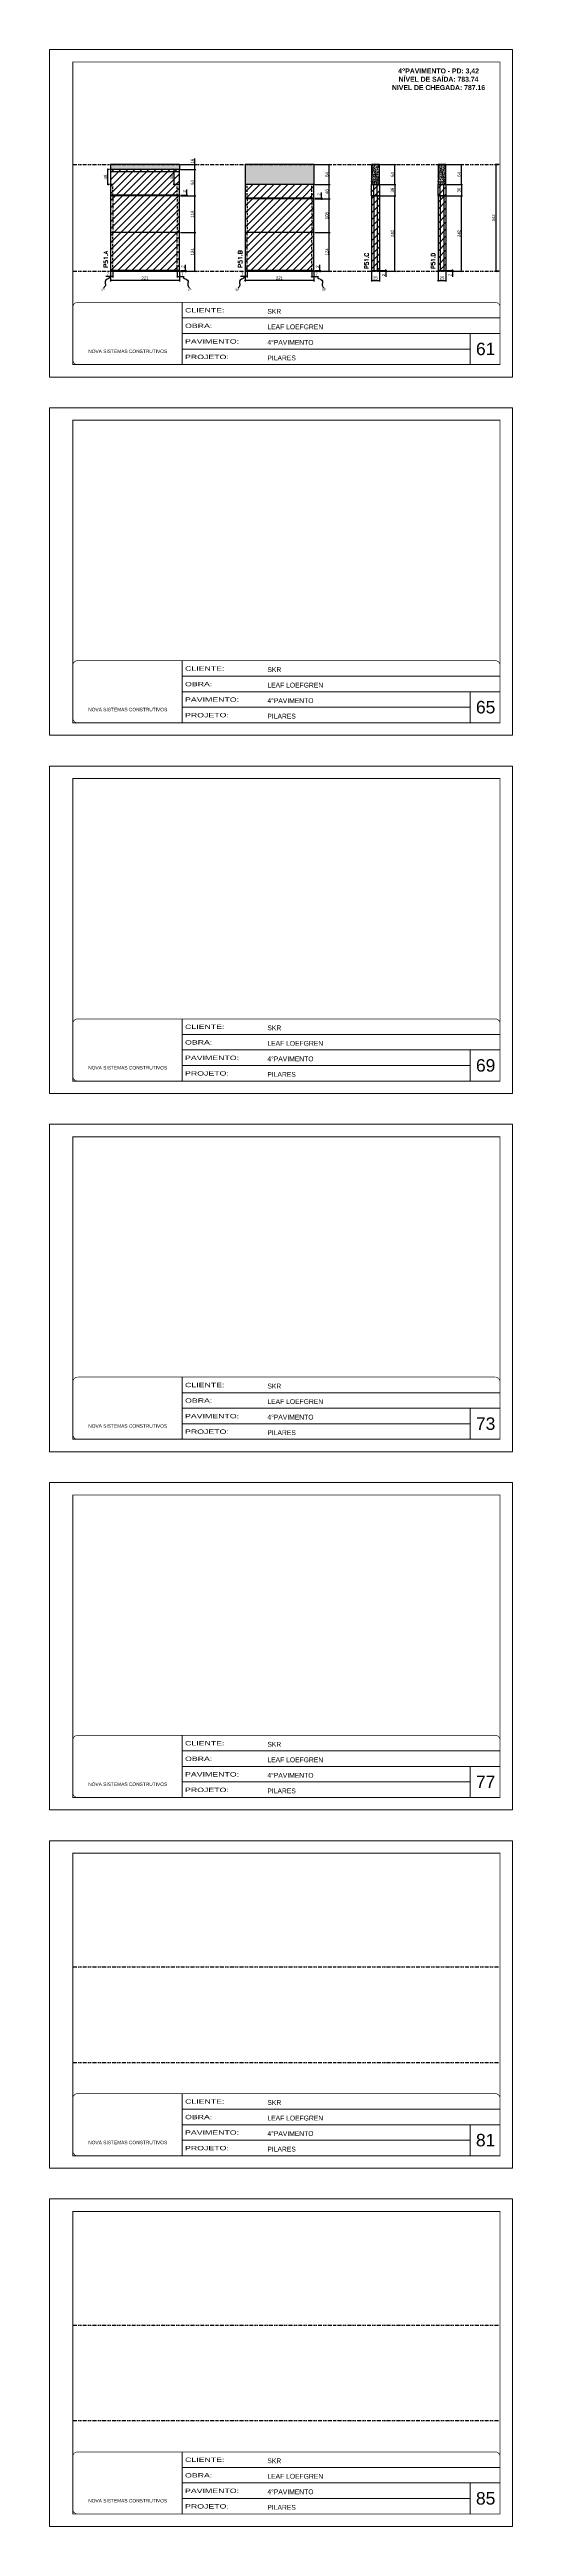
# Model space of a CAD drawing. Extents: x 14400 to 27878, y -21631 to 6985.
# Drawn here: x 14400 to 15885, y -18185 to -10244 of the extents above; entities that cross this region are included whole.
import ezdxf

# ---------------------------------------------------------------- set-up
doc = ezdxf.new("R2010")
doc.units = 0
for name, pattern in [('CONTINUO', [0]), ('DASHED', [0.75, 0.5, -0.25]), ('DIVIDE2', [0.625, 0.25, -0.125, 0, -0.125, 0, -0.125]), ('HIDDEN', [0.375, 0.25, -0.125])]:
    doc.linetypes.add(name, pattern=pattern)
for name, color, linetype, lineweight in [('CARIMBO', 255, 'Continuous', 9), ('Folhas', 255, 'Continuous', 9), ('Hachura', 251, 'Continuous', 9), ('SARRAFO DE PRESSAO', 251, 'DASHED', 9), ('Texto Seção', 7, 'Continuous', 15)]:
    doc.layers.add(name, color=color, linetype=linetype, lineweight=lineweight)
for name, color, linetype in [('COTA', 241, 'Continuous'), ('NOMENCLATURA', 7, 'Continuous'), ('Nível', 160, 'Continuous'), ('Painéis', 200, 'Continuous'), ('SARR_2.2x7', 40, 'Continuous'), ('Sarrafo de Pressão', 42, 'HIDDEN'), ('texto', 7, 'Continuous')]:
    doc.layers.add(name, color=color, linetype=linetype)
doc.styles.add('ARIAL', font='arial.ttf')
doc.styles.add('COTA TECNICA', font='techl___.ttf', dxfattribs={"height": 10})
doc.styles.add('COTA TECNICA-50', font='techl___.ttf', dxfattribs={"height": 10})
doc.styles.add('REGUA-120', font='ROMANS.shx', dxfattribs={"height": 15})
doc.styles.add('ROMANC', font='techb___.ttf', dxfattribs={"height": 2.5})
doc.styles.get("Standard").update_dxf_attribs({"font": 'arial.ttf'})
doc.styles.add('Tecnologia', font='')
doc.styles.get('Tecnologia').set_extended_font_data('Forgotten Futurist')
doc.dimstyles.new('COTA PAINEL-50', dxfattribs={"dimtxt": 10, "dimasz": 3, "dimexe": 3, "dimexo": 3, "dimgap": 3, "dimtad": 1, "dimdec": 1, "dimzin": 12, "dimdsep": 46, "dimtxsty": 'COTA TECNICA-50', "dimblk1": 'OBLIQUE', "dimblk2": 'OBLIQUE', "dimsah": 1, "dimcen": 0.9, "dimclrd": 4, "dimclre": 4, "dimclrt": 240, "dimadec": 1, "dimazin": 3, "dimtfac": 1, "dimtdec": 1, "dimtmove": 0, "dimatfit": 3, "dimfxl": 1, "dimtolj": 1, "dimtzin": 12, "dimarcsym": 0})
doc.dimstyles.new('PAINEL', dxfattribs={"dimtxt": 10, "dimasz": 3, "dimexe": 3, "dimexo": 3, "dimgap": 3, "dimtad": 1, "dimdec": 1, "dimzin": 12, "dimdsep": 46, "dimtxsty": 'COTA TECNICA', "dimblk1": 'OBLIQUE', "dimblk2": 'OBLIQUE', "dimsah": 1, "dimcen": 0.9, "dimclrd": 4, "dimclre": 4, "dimclrt": 240, "dimadec": 1, "dimazin": 3, "dimtfac": 1, "dimtdec": 1, "dimtmove": 0, "dimatfit": 3, "dimfxl": 1, "dimtolj": 1, "dimtzin": 12, "dimarcsym": 0})
doc.dimstyles.get("Standard").update_dxf_attribs({"dimtxt": 0.18, "dimasz": 0.18, "dimexe": 0.18, "dimexo": 0.0625, "dimgap": 0.09, "dimtad": 0, "dimtih": 1, "dimtoh": 1, "dimdec": 4, "dimzin": 0, "dimdsep": 46, "dimtxsty": 'Standard', "dimcen": 0.09, "dimadec": 0, "dimazin": 0, "dimtfac": 1, "dimtdec": 4, "dimtofl": 0, "dimtmove": 0, "dimatfit": 3, "dimfxl": 1, "dimtolj": 1, "dimtzin": 0, "dimarcsym": 0})

# ---------------------------------------------------------------- blocks, each defined once
blk = doc.blocks.new('9999999999')
at = {"color": 30, "linetype": 'CONTINUO'}
for p, q in [((98564.6, 34230.2), (98564.6, 34429.4)), ((98564.6, 34379.6), (99584, 34379.6)), ((98564.6, 34329.8), (99488, 34329.8)), ((99584, 34329.8), (99488, 34329.8)), ((99488, 34329.8), (99488, 34230.2)), ((98564.6, 34280), (99488, 34280))]:
    blk.add_line(p, q, dxfattribs=at)
at = {"color": 30, "linetype": 'CONTINUO', "const_width": 2}
blk.add_lwpolyline([(99584, 34230.2), (99584, 34414.4, 0.414214), (99569, 34429.4), (98229, 34429.4, 0.414214), (98214, 34414.4), (98214, 34245.2, 0.414214), (98229, 34230.2), (99584, 34230.2)], format="xyb", dxfattribs=at)
at = {"layer": 'Folhas'}
blk.add_lwpolyline([(98139, 34190.2), (99624, 34190.2), (99624, 35240.2), (98139, 35240.2)], close=True, dxfattribs=at)
at = {"layer": 'Folhas', "color": 30, "const_width": 3}
blk.add_lwpolyline([(98214, 34230.2), (99584, 34230.2), (99584, 35200.2), (98214, 35200.2)], close=True, dxfattribs=at)
at = {"color": 7, "linetype": 'Continuous', "ltscale": 5, "style": 'ARIAL'}
for s, height, p in [('SKR', 15.48, (98837.7, 34393.1)), ('4°PAVIMENTO', 15.483, (98837.7, 34293.5)), ('LEAF LOEFGREN', 15.483, (98837.7, 34343.3)), ('NOVA SISTEMAS CONSTRUTIVOS', 11.059, (98263.2, 34267.2)), ('PILARES', 15.48, (98837.7, 34243.7))]:
    blk.add_text(s, height=height, dxfattribs=at).set_placement(p)
at = {"layer": 'Folhas', "color": 7, "style": 'Tecnologia', "width": 1.5}
for s, p in [('CLIENTE:', (98573.7, 34397.2)), ('OBRA:', (98573.7, 34347.3)), ('PAVIMENTO:', (98573.7, 34297.5)), ('PROJETO:', (98573.7, 34247.7))]:
    blk.add_text(s, height=14, dxfattribs=at).set_placement(p)
blk = doc.blocks.new('_Oblique')
at = {"color": 0, "linetype": 'ByBlock', "lineweight": -2}
blk.add_line((-0.5, -0.5), (0.5, 0.5), dxfattribs=at)
blk = doc.blocks.new('*D1757')
at = {"layer": 'COTA', "color": 4, "lineweight": -2, "transparency": 16777216}
for p, q in [((15432.9, -10955.6), (15432.9, -10987.5)), ((15457.9, -10955.6), (15457.9, -10987.5)), ((15432.9, -10984.5), (15457.9, -10984.5))]:
    blk.add_line(p, q, dxfattribs=at)
at = {"layer": 'Defpoints', "color": 0, "transparency": 16777216}
for p in [(15432.9, -10952.6), (15457.9, -10952.6), (15457.9, -10984.5)]:
    blk.add_point(p, dxfattribs=at)
at = {"layer": 'COTA', "color": 4, "lineweight": -2, "transparency": 16777216, "xscale": 3, "yscale": 3, "zscale": 3, "rotation": 180}
blk.add_blockref('_Oblique', (15432.9, -10984.5), dxfattribs=at)
at = {"layer": 'COTA', "color": 4, "lineweight": -2, "transparency": 16777216, "xscale": 3, "yscale": 3, "zscale": 3}
blk.add_blockref('_Oblique', (15457.9, -10984.5), dxfattribs=at)
at = {"layer": 'COTA', "color": 240, "transparency": 16777216, "insert": (15445.4, -10976.4), "char_height": 10, "attachment_point": 5, "style": 'COTA TECNICA'}
blk.add_mtext('\\A1;25', dxfattribs=at)
blk = doc.blocks.new('*D1758')
at = {"layer": 'COTA', "color": 4, "lineweight": -2, "transparency": 16777216}
for p, q in [((15460.9, -10952.6), (15482.1, -10952.6)), ((15460.9, -10954.6), (15482.1, -10954.6)), ((15479.1, -10952.6), (15479.1, -10949.6)), ((15479.1, -10952.6), (15479.1, -10954.6)), ((15479.1, -10954.6), (15479.1, -10972.7))]:
    blk.add_line(p, q, dxfattribs=at)
at = {"layer": 'Defpoints', "color": 0, "transparency": 16777216}
for p in [(15457.9, -10952.6), (15457.9, -10954.6), (15479.1, -10952.6)]:
    blk.add_point(p, dxfattribs=at)
at = {"layer": 'COTA', "color": 4, "lineweight": -2, "transparency": 16777216, "xscale": 3, "yscale": 3, "zscale": 3}
for p, rotation in [((15479.1, -10952.6), 270), ((15479.1, -10954.6), 90)]:
    blk.add_blockref('_Oblique', p, dxfattribs=dict(at, rotation=rotation))
at = {"layer": 'COTA', "color": 240, "transparency": 16777216, "insert": (15471.1, -10966.7), "char_height": 10, "attachment_point": 5, "rotation": 90, "style": 'COTA TECNICA-50'}
blk.add_mtext('\\A1;2', dxfattribs=at)
blk = doc.blocks.new('*D1759')
at = {"layer": 'COTA', "color": 4, "lineweight": -2, "transparency": 16777216}
for p, q in [((15460.9, -10712.6), (15510.9, -10712.6)), ((15507.9, -10954.6), (15507.9, -10712.6)), ((15460.9, -10954.6), (15510.9, -10954.6))]:
    blk.add_line(p, q, dxfattribs=at)
at = {"layer": 'Defpoints', "color": 0, "transparency": 16777216}
for p in [(15457.9, -10712.6), (15507.9, -10712.6), (15457.9, -10954.6)]:
    blk.add_point(p, dxfattribs=at)
at = {"layer": 'COTA', "color": 4, "lineweight": -2, "transparency": 16777216, "xscale": 3, "yscale": 3, "zscale": 3}
for p, rotation in [((15507.9, -10712.6), 90), ((15507.9, -10954.6), 270)]:
    blk.add_blockref('_Oblique', p, dxfattribs=dict(at, rotation=rotation))
at = {"layer": 'COTA', "color": 240, "transparency": 16777216, "insert": (15499.8, -10833.6), "char_height": 10, "attachment_point": 5, "rotation": 90, "style": 'COTA TECNICA-50'}
blk.add_mtext('\\A1;242', dxfattribs=at)
blk = doc.blocks.new('*D1760')
at = {"layer": 'COTA', "color": 4, "lineweight": -2, "transparency": 16777216}
for p, q in [((15646.4, -10955.6), (15646.4, -10987.5)), ((15671.4, -10955.6), (15671.4, -10987.5)), ((15646.4, -10984.5), (15671.4, -10984.5))]:
    blk.add_line(p, q, dxfattribs=at)
at = {"layer": 'Defpoints', "color": 0, "transparency": 16777216}
for p in [(15646.4, -10952.6), (15671.4, -10952.6), (15671.4, -10984.5)]:
    blk.add_point(p, dxfattribs=at)
at = {"layer": 'COTA', "color": 4, "lineweight": -2, "transparency": 16777216, "xscale": 3, "yscale": 3, "zscale": 3, "rotation": 180}
blk.add_blockref('_Oblique', (15646.4, -10984.5), dxfattribs=at)
at = {"layer": 'COTA', "color": 4, "lineweight": -2, "transparency": 16777216, "xscale": 3, "yscale": 3, "zscale": 3}
blk.add_blockref('_Oblique', (15671.4, -10984.5), dxfattribs=at)
at = {"layer": 'COTA', "color": 240, "transparency": 16777216, "insert": (15658.9, -10976.4), "char_height": 10, "attachment_point": 5, "style": 'COTA TECNICA'}
blk.add_mtext('\\A1;25', dxfattribs=at)
blk = doc.blocks.new('*D1761')
at = {"layer": 'COTA', "color": 4, "lineweight": -2, "transparency": 16777216}
for p, q in [((15674.4, -10952.6), (15695.6, -10952.6)), ((15674.4, -10954.6), (15695.6, -10954.6)), ((15692.6, -10952.6), (15692.6, -10949.6)), ((15692.6, -10952.6), (15692.6, -10954.6)), ((15692.6, -10954.6), (15692.6, -10972.7))]:
    blk.add_line(p, q, dxfattribs=at)
at = {"layer": 'Defpoints', "color": 0, "transparency": 16777216}
for p in [(15671.4, -10952.6), (15671.4, -10954.6), (15692.6, -10952.6)]:
    blk.add_point(p, dxfattribs=at)
at = {"layer": 'COTA', "color": 4, "lineweight": -2, "transparency": 16777216, "xscale": 3, "yscale": 3, "zscale": 3}
for p, rotation in [((15692.6, -10952.6), 270), ((15692.6, -10954.6), 90)]:
    blk.add_blockref('_Oblique', p, dxfattribs=dict(at, rotation=rotation))
at = {"layer": 'COTA', "color": 240, "transparency": 16777216, "insert": (15684.6, -10966.7), "char_height": 10, "attachment_point": 5, "rotation": 90, "style": 'COTA TECNICA-50'}
blk.add_mtext('\\A1;2', dxfattribs=at)
blk = doc.blocks.new('*D1762')
at = {"layer": 'COTA', "color": 4, "lineweight": -2, "transparency": 16777216}
for p, q in [((15674.4, -10712.6), (15724.4, -10712.6)), ((15721.4, -10954.6), (15721.4, -10712.6)), ((15674.4, -10954.6), (15724.4, -10954.6))]:
    blk.add_line(p, q, dxfattribs=at)
at = {"layer": 'Defpoints', "color": 0, "transparency": 16777216}
for p in [(15671.4, -10712.6), (15721.4, -10712.6), (15671.4, -10954.6)]:
    blk.add_point(p, dxfattribs=at)
at = {"layer": 'COTA', "color": 4, "lineweight": -2, "transparency": 16777216, "xscale": 3, "yscale": 3, "zscale": 3}
for p, rotation in [((15721.4, -10712.6), 90), ((15721.4, -10954.6), 270)]:
    blk.add_blockref('_Oblique', p, dxfattribs=dict(at, rotation=rotation))
at = {"layer": 'COTA', "color": 240, "transparency": 16777216, "insert": (15713.4, -10833.6), "char_height": 10, "attachment_point": 5, "rotation": 90, "style": 'COTA TECNICA-50'}
blk.add_mtext('\\A1;242', dxfattribs=at)
blk = doc.blocks.new('*D2101')
at = {"layer": 'COTA', "color": 4, "lineweight": -2, "transparency": 16777216}
for p, q in [((15842, -10612.6), (15829.6, -10612.6)), ((15832.6, -10954.6), (15832.6, -10612.6)), ((15842, -10954.6), (15829.6, -10954.6))]:
    blk.add_line(p, q, dxfattribs=at)
at = {"layer": 'Defpoints', "color": 0, "transparency": 16777216}
for p in [(15832.6, -10612.6), (15845, -10612.6), (15845, -10954.6)]:
    blk.add_point(p, dxfattribs=at)
at = {"layer": 'COTA', "color": 4, "lineweight": -2, "transparency": 16777216, "xscale": 3, "yscale": 3, "zscale": 3}
for p, rotation in [((15832.6, -10612.6), 90), ((15832.6, -10954.6), 270)]:
    blk.add_blockref('_Oblique', p, dxfattribs=dict(at, rotation=rotation))
at = {"layer": 'COTA', "color": 240, "transparency": 16777216, "insert": (15824.4, -10783.6), "char_height": 10, "attachment_point": 5, "rotation": 90, "style": 'COTA TECNICA'}
blk.add_mtext('\\A1;342', dxfattribs=at)
blk = doc.blocks.new('*D2103')
at = {"layer": 'COTA', "color": 4, "lineweight": -2, "transparency": 16777216}
for p, q in [((15027, -10955.6), (15027, -10987.5)), ((15248, -10955.6), (15248, -10987.5)), ((15248, -10984.5), (15027, -10984.5))]:
    blk.add_line(p, q, dxfattribs=at)
at = {"layer": 'Defpoints', "color": 0, "transparency": 16777216}
for p in [(15027, -10952.6), (15248, -10952.6), (15027, -10984.5)]:
    blk.add_point(p, dxfattribs=at)
at = {"layer": 'COTA', "color": 4, "lineweight": -2, "transparency": 16777216, "xscale": 3, "yscale": 3, "zscale": 3, "rotation": 180}
blk.add_blockref('_Oblique', (15027, -10984.5), dxfattribs=at)
at = {"layer": 'COTA', "color": 4, "lineweight": -2, "transparency": 16777216, "xscale": 3, "yscale": 3, "zscale": 3}
blk.add_blockref('_Oblique', (15248, -10984.5), dxfattribs=at)
at = {"layer": 'COTA', "color": 240, "transparency": 16777216, "insert": (15137.5, -10976.5), "char_height": 10, "attachment_point": 5, "style": 'COTA TECNICA'}
blk.add_mtext('\\A1;221', dxfattribs=at)
blk = doc.blocks.new('*D2104')
at = {"layer": 'COTA', "color": 4, "lineweight": -2, "transparency": 16777216}
for p, q in [((15241, -10955.6), (15241, -10974.9)), ((15248, -10957.6), (15248, -10974.9)), ((15241, -10971.9), (15248, -10971.9)), ((15248, -10971.9), (15262.7, -10971.9))]:
    blk.add_line(p, q, dxfattribs=at)
at = {"layer": 'Defpoints', "color": 0, "transparency": 16777216}
for p in [(15241, -10952.6), (15248, -10954.6), (15248, -10971.9)]:
    blk.add_point(p, dxfattribs=at)
at = {"layer": 'COTA', "color": 4, "lineweight": -2, "transparency": 16777216, "xscale": 3, "yscale": 3, "zscale": 3, "rotation": 180}
blk.add_blockref('_Oblique', (15241, -10971.9), dxfattribs=at)
at = {"layer": 'COTA', "color": 4, "lineweight": -2, "transparency": 16777216, "xscale": 3, "yscale": 3, "zscale": 3}
blk.add_blockref('_Oblique', (15248, -10971.9), dxfattribs=at)
at = {"layer": 'COTA', "color": 240, "transparency": 16777216, "insert": (15256.9, -10963.8), "char_height": 10, "attachment_point": 5, "style": 'COTA TECNICA-50'}
blk.add_mtext('\\A1;7', dxfattribs=at)
blk = doc.blocks.new('*D2105')
at = {"layer": 'COTA', "color": 4, "lineweight": -2, "transparency": 16777216}
for p, q in [((15027, -10957.6), (15027, -10974.9)), ((15034, -10955.6), (15034, -10974.9)), ((15027, -10971.9), (15012.3, -10971.9)), ((15034, -10971.9), (15027, -10971.9))]:
    blk.add_line(p, q, dxfattribs=at)
at = {"layer": 'Defpoints', "color": 0, "transparency": 16777216}
for p in [(15027, -10954.6), (15034, -10952.6), (15027, -10971.9)]:
    blk.add_point(p, dxfattribs=at)
at = {"layer": 'COTA', "color": 4, "lineweight": -2, "transparency": 16777216, "xscale": 3, "yscale": 3, "zscale": 3, "rotation": 180}
blk.add_blockref('_Oblique', (15027, -10971.9), dxfattribs=at)
at = {"layer": 'COTA', "color": 4, "lineweight": -2, "transparency": 16777216, "xscale": 3, "yscale": 3, "zscale": 3}
blk.add_blockref('_Oblique', (15034, -10971.9), dxfattribs=at)
at = {"layer": 'COTA', "color": 240, "transparency": 16777216, "insert": (15018.1, -10963.8), "char_height": 10, "attachment_point": 5, "style": 'COTA TECNICA-50'}
blk.add_mtext('\\A1;7', dxfattribs=at)
blk = doc.blocks.new('*D2106')
at = {"layer": 'COTA', "color": 4, "lineweight": -2, "transparency": 16777216}
for p, q in [((15251, -10952.6), (15270.3, -10952.6)), ((15251, -10954.6), (15270.3, -10954.6)), ((15267.3, -10952.6), (15267.3, -10933.8)), ((15267.3, -10954.6), (15267.3, -10952.6)), ((15267.3, -10954.6), (15267.3, -10957.6))]:
    blk.add_line(p, q, dxfattribs=at)
at = {"layer": 'Defpoints', "color": 0, "transparency": 16777216}
for p in [(15248, -10952.6), (15248, -10954.6), (15267.3, -10954.6)]:
    blk.add_point(p, dxfattribs=at)
at = {"layer": 'COTA', "color": 4, "lineweight": -2, "transparency": 16777216, "xscale": 3, "yscale": 3, "zscale": 3}
for p, rotation in [((15267.3, -10952.6), 270), ((15267.3, -10954.6), 90)]:
    blk.add_blockref('_Oblique', p, dxfattribs=dict(at, rotation=rotation))
at = {"layer": 'COTA', "color": 240, "transparency": 16777216, "insert": (15259.3, -10939.9), "char_height": 10, "attachment_point": 5, "rotation": 90, "style": 'COTA TECNICA-50'}
blk.add_mtext('\\A1;2', dxfattribs=at)
blk = doc.blocks.new('*D2107')
at = {"layer": 'COTA', "color": 4, "linetype": 'ByBlock', "lineweight": -2, "transparency": 16777216}
for p, q in [((15251, -10830.6), (15300.4, -10830.6)), ((15297.4, -10954.6), (15297.4, -10830.6)), ((15251, -10954.6), (15300.4, -10954.6))]:
    blk.add_line(p, q, dxfattribs=at)
at = {"layer": 'Defpoints', "color": 0, "linetype": 'ByBlock', "transparency": 16777216}
for p in [(15248, -10830.6), (15297.4, -10830.6), (15248, -10954.6)]:
    blk.add_point(p, dxfattribs=at)
at = {"layer": 'COTA', "color": 4, "linetype": 'ByBlock', "lineweight": -2, "transparency": 16777216, "xscale": 3, "yscale": 3, "zscale": 3}
for p, rotation in [((15297.4, -10830.6), 90), ((15297.4, -10954.6), 270)]:
    blk.add_blockref('_Oblique', p, dxfattribs=dict(at, rotation=rotation))
at = {"layer": 'COTA', "color": 240, "linetype": 'ByBlock', "transparency": 16777216, "insert": (15289.3, -10892.6), "char_height": 10, "attachment_point": 5, "rotation": 90, "style": 'COTA TECNICA'}
blk.add_mtext('\\A1;124', dxfattribs=at)
blk = doc.blocks.new('*D2108')
at = {"layer": 'COTA', "color": 4, "linetype": 'ByBlock', "lineweight": -2, "transparency": 16777216}
for p, q in [((15251, -10830.6), (15300.4, -10830.6)), ((15297.4, -10954.6), (15297.4, -10830.6)), ((15251, -10954.6), (15300.4, -10954.6))]:
    blk.add_line(p, q, dxfattribs=at)
at = {"layer": 'Defpoints', "color": 0, "linetype": 'ByBlock', "transparency": 16777216}
for p in [(15248, -10830.6), (15297.4, -10830.6), (15248, -10954.6)]:
    blk.add_point(p, dxfattribs=at)
at = {"layer": 'COTA', "color": 4, "linetype": 'ByBlock', "lineweight": -2, "transparency": 16777216, "xscale": 3, "yscale": 3, "zscale": 3}
for p, rotation in [((15297.4, -10830.6), 90), ((15297.4, -10954.6), 270)]:
    blk.add_blockref('_Oblique', p, dxfattribs=dict(at, rotation=rotation))
at = {"layer": 'COTA', "color": 240, "linetype": 'ByBlock', "transparency": 16777216, "insert": (15289.3, -10892.6), "char_height": 10, "attachment_point": 5, "rotation": 90, "style": 'COTA TECNICA'}
blk.add_mtext('\\A1;124', dxfattribs=at)
blk = doc.blocks.new('*D2109')
at = {"layer": 'COTA', "color": 4, "lineweight": -2, "transparency": 16777216}
for p, q in [((15251, -10612.6), (15300.4, -10612.6)), ((15297.4, -10676.6), (15297.4, -10612.6)), ((15251, -10676.6), (15300.4, -10676.6))]:
    blk.add_line(p, q, dxfattribs=at)
at = {"layer": 'Defpoints', "color": 0, "transparency": 16777216}
for p in [(15248, -10612.6), (15297.4, -10612.6), (15248, -10676.6)]:
    blk.add_point(p, dxfattribs=at)
at = {"layer": 'COTA', "color": 4, "lineweight": -2, "transparency": 16777216, "xscale": 3, "yscale": 3, "zscale": 3}
for p, rotation in [((15297.4, -10612.6), 90), ((15297.4, -10676.6), 270)]:
    blk.add_blockref('_Oblique', p, dxfattribs=dict(at, rotation=rotation))
at = {"layer": 'COTA', "color": 240, "transparency": 16777216, "insert": (15289.3, -10644.6), "char_height": 10, "attachment_point": 5, "rotation": 90, "style": 'COTA TECNICA'}
blk.add_mtext('\\A1;64', dxfattribs=at)
blk = doc.blocks.new('*D2102')
at = {"layer": 'COTA', "color": 4, "lineweight": -2, "transparency": 16777216}
for p, q in [((15251, -10722.6), (15300.4, -10722.6)), ((15297.4, -10830.6), (15297.4, -10722.6)), ((15251, -10830.6), (15300.4, -10830.6))]:
    blk.add_line(p, q, dxfattribs=at)
at = {"layer": 'Defpoints', "color": 0, "transparency": 16777216}
for p in [(15248, -10722.6), (15297.4, -10722.6), (15248, -10830.6)]:
    blk.add_point(p, dxfattribs=at)
at = {"layer": 'COTA', "color": 4, "lineweight": -2, "transparency": 16777216, "xscale": 3, "yscale": 3, "zscale": 3}
for p, rotation in [((15297.4, -10722.6), 90), ((15297.4, -10830.6), 270)]:
    blk.add_blockref('_Oblique', p, dxfattribs=dict(at, rotation=rotation))
at = {"layer": 'COTA', "color": 240, "transparency": 16777216, "insert": (15289.3, -10776.6), "char_height": 10, "attachment_point": 5, "rotation": 90, "style": 'COTA TECNICA'}
blk.add_mtext('\\A1;108', dxfattribs=at)
blk = doc.blocks.new('*D2110')
at = {"layer": 'COTA', "color": 4, "lineweight": -2, "transparency": 16777216}
for p, q in [((15251, -10676.6), (15300.4, -10676.6)), ((15297.4, -10722.6), (15297.4, -10676.6)), ((15251, -10722.6), (15300.4, -10722.6))]:
    blk.add_line(p, q, dxfattribs=at)
at = {"layer": 'Defpoints', "color": 0, "transparency": 16777216}
for p in [(15248, -10676.6), (15297.4, -10676.6), (15248, -10722.6)]:
    blk.add_point(p, dxfattribs=at)
at = {"layer": 'COTA', "color": 4, "lineweight": -2, "transparency": 16777216, "xscale": 3, "yscale": 3, "zscale": 3}
for p, rotation in [((15297.4, -10676.6), 90), ((15297.4, -10722.6), 270)]:
    blk.add_blockref('_Oblique', p, dxfattribs=dict(at, rotation=rotation))
at = {"layer": 'COTA', "color": 240, "transparency": 16777216, "insert": (15289.3, -10699.6), "char_height": 10, "attachment_point": 5, "rotation": 90, "style": 'COTA TECNICA'}
blk.add_mtext('\\A1;46', dxfattribs=at)
blk = doc.blocks.new('*D2111')
at = {"layer": 'COTA', "color": 4, "lineweight": -2, "transparency": 16777216}
for p, q in [((14595.8, -10955.6), (14595.8, -10987.5)), ((14816.8, -10955.6), (14816.8, -10987.5)), ((14816.8, -10984.5), (14595.8, -10984.5))]:
    blk.add_line(p, q, dxfattribs=at)
at = {"layer": 'Defpoints', "color": 0, "transparency": 16777216}
for p in [(14595.8, -10952.6), (14816.8, -10952.6), (14595.8, -10984.5)]:
    blk.add_point(p, dxfattribs=at)
at = {"layer": 'COTA', "color": 4, "lineweight": -2, "transparency": 16777216, "xscale": 3, "yscale": 3, "zscale": 3, "rotation": 180}
blk.add_blockref('_Oblique', (14595.8, -10984.5), dxfattribs=at)
at = {"layer": 'COTA', "color": 4, "lineweight": -2, "transparency": 16777216, "xscale": 3, "yscale": 3, "zscale": 3}
blk.add_blockref('_Oblique', (14816.8, -10984.5), dxfattribs=at)
at = {"layer": 'COTA', "color": 240, "transparency": 16777216, "insert": (14706.3, -10976.5), "char_height": 10, "attachment_point": 5, "style": 'COTA TECNICA'}
blk.add_mtext('\\A1;221', dxfattribs=at)
blk = doc.blocks.new('*D2112')
at = {"layer": 'COTA', "color": 4, "lineweight": -2, "transparency": 16777216}
for p, q in [((14809.8, -10955.6), (14809.8, -10974.9)), ((14816.8, -10957.6), (14816.8, -10974.9)), ((14809.8, -10971.9), (14816.8, -10971.9)), ((14816.8, -10971.9), (14831.6, -10971.9))]:
    blk.add_line(p, q, dxfattribs=at)
at = {"layer": 'Defpoints', "color": 0, "transparency": 16777216}
for p in [(14809.8, -10952.6), (14816.8, -10954.6), (14816.8, -10971.9)]:
    blk.add_point(p, dxfattribs=at)
at = {"layer": 'COTA', "color": 4, "lineweight": -2, "transparency": 16777216, "xscale": 3, "yscale": 3, "zscale": 3, "rotation": 180}
blk.add_blockref('_Oblique', (14809.8, -10971.9), dxfattribs=at)
at = {"layer": 'COTA', "color": 4, "lineweight": -2, "transparency": 16777216, "xscale": 3, "yscale": 3, "zscale": 3}
blk.add_blockref('_Oblique', (14816.8, -10971.9), dxfattribs=at)
at = {"layer": 'COTA', "color": 240, "transparency": 16777216, "insert": (14825.7, -10963.8), "char_height": 10, "attachment_point": 5, "style": 'COTA TECNICA-50'}
blk.add_mtext('\\A1;7', dxfattribs=at)
blk = doc.blocks.new('*D2113')
at = {"layer": 'COTA', "color": 4, "lineweight": -2, "transparency": 16777216}
for p, q in [((14595.8, -10957.6), (14595.8, -10974.9)), ((14602.8, -10955.6), (14602.8, -10974.9)), ((14595.8, -10971.9), (14581.1, -10971.9)), ((14602.8, -10971.9), (14595.8, -10971.9))]:
    blk.add_line(p, q, dxfattribs=at)
at = {"layer": 'Defpoints', "color": 0, "transparency": 16777216}
for p in [(14595.8, -10954.6), (14602.8, -10952.6), (14595.8, -10971.9)]:
    blk.add_point(p, dxfattribs=at)
at = {"layer": 'COTA', "color": 4, "lineweight": -2, "transparency": 16777216, "xscale": 3, "yscale": 3, "zscale": 3, "rotation": 180}
blk.add_blockref('_Oblique', (14595.8, -10971.9), dxfattribs=at)
at = {"layer": 'COTA', "color": 4, "lineweight": -2, "transparency": 16777216, "xscale": 3, "yscale": 3, "zscale": 3}
blk.add_blockref('_Oblique', (14602.8, -10971.9), dxfattribs=at)
at = {"layer": 'COTA', "color": 240, "transparency": 16777216, "insert": (14587, -10963.8), "char_height": 10, "attachment_point": 5, "style": 'COTA TECNICA-50'}
blk.add_mtext('\\A1;7', dxfattribs=at)
blk = doc.blocks.new('*D2114')
at = {"layer": 'COTA', "color": 4, "lineweight": -2, "transparency": 16777216}
for p, q in [((14819.8, -10952.6), (14839.1, -10952.6)), ((14819.8, -10954.6), (14839.1, -10954.6)), ((14836.1, -10952.6), (14836.1, -10933.8)), ((14836.1, -10954.6), (14836.1, -10952.6)), ((14836.1, -10954.6), (14836.1, -10957.6))]:
    blk.add_line(p, q, dxfattribs=at)
at = {"layer": 'Defpoints', "color": 0, "transparency": 16777216}
for p in [(14816.8, -10952.6), (14816.8, -10954.6), (14836.1, -10954.6)]:
    blk.add_point(p, dxfattribs=at)
at = {"layer": 'COTA', "color": 4, "lineweight": -2, "transparency": 16777216, "xscale": 3, "yscale": 3, "zscale": 3}
for p, rotation in [((14836.1, -10952.6), 270), ((14836.1, -10954.6), 90)]:
    blk.add_blockref('_Oblique', p, dxfattribs=dict(at, rotation=rotation))
at = {"layer": 'COTA', "color": 240, "transparency": 16777216, "insert": (14828.1, -10939.9), "char_height": 10, "attachment_point": 5, "rotation": 90, "style": 'COTA TECNICA-50'}
blk.add_mtext('\\A1;2', dxfattribs=at)
blk = doc.blocks.new('*D2115')
at = {"layer": 'COTA', "color": 4, "linetype": 'ByBlock', "lineweight": -2, "transparency": 16777216}
for p, q in [((14819.8, -10830.6), (14869.2, -10830.6)), ((14866.2, -10954.6), (14866.2, -10830.6)), ((14819.8, -10954.6), (14869.2, -10954.6))]:
    blk.add_line(p, q, dxfattribs=at)
at = {"layer": 'Defpoints', "color": 0, "linetype": 'ByBlock', "transparency": 16777216}
for p in [(14816.8, -10830.6), (14866.2, -10830.6), (14816.8, -10954.6)]:
    blk.add_point(p, dxfattribs=at)
at = {"layer": 'COTA', "color": 4, "linetype": 'ByBlock', "lineweight": -2, "transparency": 16777216, "xscale": 3, "yscale": 3, "zscale": 3}
for p, rotation in [((14866.2, -10830.6), 90), ((14866.2, -10954.6), 270)]:
    blk.add_blockref('_Oblique', p, dxfattribs=dict(at, rotation=rotation))
at = {"layer": 'COTA', "color": 240, "linetype": 'ByBlock', "transparency": 16777216, "insert": (14858.1, -10892.6), "char_height": 10, "attachment_point": 5, "rotation": 90, "style": 'COTA TECNICA'}
blk.add_mtext('\\A1;124', dxfattribs=at)
blk = doc.blocks.new('*D2116')
at = {"layer": 'COTA', "color": 4, "linetype": 'ByBlock', "lineweight": -2, "transparency": 16777216}
for p, q in [((14819.8, -10830.6), (14869.2, -10830.6)), ((14866.2, -10954.6), (14866.2, -10830.6)), ((14819.8, -10954.6), (14869.2, -10954.6))]:
    blk.add_line(p, q, dxfattribs=at)
at = {"layer": 'Defpoints', "color": 0, "linetype": 'ByBlock', "transparency": 16777216}
for p in [(14816.8, -10830.6), (14866.2, -10830.6), (14816.8, -10954.6)]:
    blk.add_point(p, dxfattribs=at)
at = {"layer": 'COTA', "color": 4, "linetype": 'ByBlock', "lineweight": -2, "transparency": 16777216, "xscale": 3, "yscale": 3, "zscale": 3}
for p, rotation in [((14866.2, -10830.6), 90), ((14866.2, -10954.6), 270)]:
    blk.add_blockref('_Oblique', p, dxfattribs=dict(at, rotation=rotation))
at = {"layer": 'COTA', "color": 240, "linetype": 'ByBlock', "transparency": 16777216, "insert": (14858.1, -10892.6), "char_height": 10, "attachment_point": 5, "rotation": 90, "style": 'COTA TECNICA'}
blk.add_mtext('\\A1;124', dxfattribs=at)
blk = doc.blocks.new('*D2117')
at = {"layer": 'COTA', "color": 4, "lineweight": -2, "transparency": 16777216}
for p, q in [((14819.8, -10612.6), (14869.2, -10612.6)), ((14819.8, -10628.6), (14869.2, -10628.6)), ((14866.2, -10612.6), (14866.2, -10593.6)), ((14866.2, -10628.6), (14866.2, -10612.6))]:
    blk.add_line(p, q, dxfattribs=at)
at = {"layer": 'Defpoints', "color": 0, "transparency": 16777216}
for p in [(14816.8, -10612.6), (14816.8, -10628.6), (14866.2, -10612.6)]:
    blk.add_point(p, dxfattribs=at)
at = {"layer": 'COTA', "color": 4, "lineweight": -2, "transparency": 16777216, "xscale": 3, "yscale": 3, "zscale": 3}
for p, rotation in [((14866.2, -10612.6), 90), ((14866.2, -10628.6), 270)]:
    blk.add_blockref('_Oblique', p, dxfattribs=dict(at, rotation=rotation))
at = {"layer": 'COTA', "color": 240, "transparency": 16777216, "insert": (14858.1, -10601.6), "char_height": 10, "attachment_point": 5, "rotation": 90, "style": 'COTA TECNICA'}
blk.add_mtext('\\A1;16', dxfattribs=at)
blk = doc.blocks.new('*D2118')
at = {"layer": 'COTA', "color": 4, "lineweight": -2, "transparency": 16777216}
for p, q in [((14819.8, -10712.6), (14869.2, -10712.6)), ((14866.2, -10830.6), (14866.2, -10712.6)), ((14819.8, -10830.6), (14869.2, -10830.6))]:
    blk.add_line(p, q, dxfattribs=at)
at = {"layer": 'Defpoints', "color": 0, "transparency": 16777216}
for p in [(14816.8, -10712.6), (14866.2, -10712.6), (14816.8, -10830.6)]:
    blk.add_point(p, dxfattribs=at)
at = {"layer": 'COTA', "color": 4, "lineweight": -2, "transparency": 16777216, "xscale": 3, "yscale": 3, "zscale": 3}
for p, rotation in [((14866.2, -10712.6), 90), ((14866.2, -10830.6), 270)]:
    blk.add_blockref('_Oblique', p, dxfattribs=dict(at, rotation=rotation))
at = {"layer": 'COTA', "color": 240, "transparency": 16777216, "insert": (14858.1, -10771.6), "char_height": 10, "attachment_point": 5, "rotation": 90, "style": 'COTA TECNICA'}
blk.add_mtext('\\A1;118', dxfattribs=at)
blk = doc.blocks.new('*D2119')
at = {"layer": 'COTA', "color": 4, "lineweight": -2, "transparency": 16777216}
for p, q in [((14819.8, -10628.6), (14869.2, -10628.6)), ((14866.2, -10712.6), (14866.2, -10628.6)), ((14819.8, -10712.6), (14869.2, -10712.6))]:
    blk.add_line(p, q, dxfattribs=at)
at = {"layer": 'Defpoints', "color": 0, "transparency": 16777216}
for p in [(14816.8, -10628.6), (14866.2, -10628.6), (14816.8, -10712.6)]:
    blk.add_point(p, dxfattribs=at)
at = {"layer": 'COTA', "color": 4, "lineweight": -2, "transparency": 16777216, "xscale": 3, "yscale": 3, "zscale": 3}
for p, rotation in [((14866.2, -10628.6), 90), ((14866.2, -10712.6), 270)]:
    blk.add_blockref('_Oblique', p, dxfattribs=dict(at, rotation=rotation))
at = {"layer": 'COTA', "color": 240, "transparency": 16777216, "insert": (14858.1, -10670.6), "char_height": 10, "attachment_point": 5, "rotation": 90, "style": 'COTA TECNICA'}
blk.add_mtext('\\A1;84', dxfattribs=at)
blk = doc.blocks.new('*D2120')
at = {"layer": 'COTA', "color": 4, "lineweight": -2, "transparency": 16777216}
for p, q in [((14592.8, -10628.6), (14584.4, -10628.6)), ((14587.4, -10676.6), (14587.4, -10628.6)), ((14592.8, -10676.6), (14584.4, -10676.6))]:
    blk.add_line(p, q, dxfattribs=at)
at = {"layer": 'Defpoints', "color": 0, "transparency": 16777216}
for p in [(14587.4, -10628.6), (14595.8, -10628.6), (14595.8, -10676.6)]:
    blk.add_point(p, dxfattribs=at)
at = {"layer": 'COTA', "color": 4, "lineweight": -2, "transparency": 16777216, "xscale": 3, "yscale": 3, "zscale": 3}
for p, rotation in [((14587.4, -10628.6), 90), ((14587.4, -10676.6), 270)]:
    blk.add_blockref('_Oblique', p, dxfattribs=dict(at, rotation=rotation))
at = {"layer": 'COTA', "color": 240, "transparency": 16777216, "insert": (14579.3, -10652.6), "char_height": 10, "attachment_point": 5, "rotation": 90, "style": 'COTA TECNICA'}
blk.add_mtext('\\A1;48', dxfattribs=at)
blk = doc.blocks.new('*D2121')
at = {"layer": 'COTA', "color": 4, "lineweight": -2, "transparency": 16777216}
for p, q in [((14806.8, -10628.6), (14796.4, -10628.6)), ((14799.4, -10676.6), (14799.4, -10628.6)), ((14806.8, -10676.6), (14796.4, -10676.6))]:
    blk.add_line(p, q, dxfattribs=at)
at = {"layer": 'Defpoints', "color": 0, "transparency": 16777216}
for p in [(14799.4, -10628.6), (14809.8, -10628.6), (14809.8, -10676.6)]:
    blk.add_point(p, dxfattribs=at)
at = {"layer": 'COTA', "color": 4, "lineweight": -2, "transparency": 16777216, "xscale": 3, "yscale": 3, "zscale": 3}
for p, rotation in [((14799.4, -10628.6), 90), ((14799.4, -10676.6), 270)]:
    blk.add_blockref('_Oblique', p, dxfattribs=dict(at, rotation=rotation))
at = {"layer": 'COTA', "color": 240, "transparency": 16777216, "insert": (14791.3, -10652.6), "char_height": 10, "attachment_point": 5, "rotation": 90, "style": 'COTA TECNICA'}
blk.add_mtext('\\A1;48', dxfattribs=at)
blk = doc.blocks.new('*D2122')
at = {"layer": 'COTA', "color": 4, "lineweight": -2, "transparency": 16777216}
for p, q in [((15460.9, -10612.6), (15510.9, -10612.6)), ((15507.9, -10676.6), (15507.9, -10612.6)), ((15460.9, -10676.6), (15510.9, -10676.6))]:
    blk.add_line(p, q, dxfattribs=at)
at = {"layer": 'Defpoints', "color": 0, "transparency": 16777216}
for p in [(15457.9, -10612.6), (15507.9, -10612.6), (15457.9, -10676.6)]:
    blk.add_point(p, dxfattribs=at)
at = {"layer": 'COTA', "color": 4, "lineweight": -2, "transparency": 16777216, "xscale": 3, "yscale": 3, "zscale": 3}
for p, rotation in [((15507.9, -10612.6), 90), ((15507.9, -10676.6), 270)]:
    blk.add_blockref('_Oblique', p, dxfattribs=dict(at, rotation=rotation))
at = {"layer": 'COTA', "color": 240, "transparency": 16777216, "insert": (15499.8, -10644.6), "char_height": 10, "attachment_point": 5, "rotation": 90, "style": 'COTA TECNICA'}
blk.add_mtext('\\A1;64', dxfattribs=at)
blk = doc.blocks.new('*D2123')
at = {"layer": 'COTA', "color": 4, "lineweight": -2, "transparency": 16777216}
for p, q in [((15460.9, -10676.6), (15510.9, -10676.6)), ((15460.9, -10712.6), (15510.9, -10712.6)), ((15507.9, -10676.6), (15507.9, -10712.6))]:
    blk.add_line(p, q, dxfattribs=at)
at = {"layer": 'Defpoints', "color": 0, "transparency": 16777216}
for p in [(15457.9, -10676.6), (15457.9, -10712.6), (15507.9, -10712.6)]:
    blk.add_point(p, dxfattribs=at)
at = {"layer": 'COTA', "color": 4, "lineweight": -2, "transparency": 16777216, "xscale": 3, "yscale": 3, "zscale": 3}
for p, rotation in [((15507.9, -10676.6), 90), ((15507.9, -10712.6), 270)]:
    blk.add_blockref('_Oblique', p, dxfattribs=dict(at, rotation=rotation))
at = {"layer": 'COTA', "color": 240, "transparency": 16777216, "insert": (15499.7, -10694.6), "char_height": 10, "attachment_point": 5, "rotation": 90, "style": 'COTA TECNICA'}
blk.add_mtext('\\A1;36', dxfattribs=at)
blk = doc.blocks.new('*D2124')
at = {"layer": 'COTA', "color": 4, "lineweight": -2, "transparency": 16777216}
for p, q in [((15674.4, -10612.6), (15724.4, -10612.6)), ((15721.4, -10676.6), (15721.4, -10612.6)), ((15674.4, -10676.6), (15724.4, -10676.6))]:
    blk.add_line(p, q, dxfattribs=at)
at = {"layer": 'Defpoints', "color": 0, "transparency": 16777216}
for p in [(15671.4, -10612.6), (15721.4, -10612.6), (15671.4, -10676.6)]:
    blk.add_point(p, dxfattribs=at)
at = {"layer": 'COTA', "color": 4, "lineweight": -2, "transparency": 16777216, "xscale": 3, "yscale": 3, "zscale": 3}
for p, rotation in [((15721.4, -10612.6), 90), ((15721.4, -10676.6), 270)]:
    blk.add_blockref('_Oblique', p, dxfattribs=dict(at, rotation=rotation))
at = {"layer": 'COTA', "color": 240, "transparency": 16777216, "insert": (15713.3, -10644.6), "char_height": 10, "attachment_point": 5, "rotation": 90, "style": 'COTA TECNICA'}
blk.add_mtext('\\A1;64', dxfattribs=at)
blk = doc.blocks.new('*D2125')
at = {"layer": 'COTA', "color": 4, "lineweight": -2, "transparency": 16777216}
for p, q in [((15674.4, -10676.6), (15724.4, -10676.6)), ((15674.4, -10712.6), (15724.4, -10712.6)), ((15721.4, -10676.6), (15721.4, -10712.6))]:
    blk.add_line(p, q, dxfattribs=at)
at = {"layer": 'Defpoints', "color": 0, "transparency": 16777216}
for p in [(15671.4, -10676.6), (15671.4, -10712.6), (15721.4, -10712.6)]:
    blk.add_point(p, dxfattribs=at)
at = {"layer": 'COTA', "color": 4, "lineweight": -2, "transparency": 16777216, "xscale": 3, "yscale": 3, "zscale": 3}
for p, rotation in [((15721.4, -10676.6), 90), ((15721.4, -10712.6), 270)]:
    blk.add_blockref('_Oblique', p, dxfattribs=dict(at, rotation=rotation))
at = {"layer": 'COTA', "color": 240, "transparency": 16777216, "insert": (15713.2, -10694.6), "char_height": 10, "attachment_point": 5, "rotation": 90, "style": 'COTA TECNICA'}
blk.add_mtext('\\A1;36', dxfattribs=at)
blk = doc.blocks.new('*D2235')
at = {"layer": 'COTA', "color": 4, "lineweight": -2, "transparency": 16777216}
for p, q in [((14819.8, -10710.6), (14843.9, -10710.6)), ((14819.8, -10712.6), (14843.9, -10712.6)), ((14840.9, -10710.6), (14840.9, -10692.5)), ((14840.9, -10712.6), (14840.9, -10710.6)), ((14840.9, -10712.6), (14840.9, -10715.6))]:
    blk.add_line(p, q, dxfattribs=at)
at = {"layer": 'Defpoints', "color": 0, "transparency": 16777216}
for p in [(14816.8, -10710.6), (14816.8, -10712.6), (14840.9, -10710.6)]:
    blk.add_point(p, dxfattribs=at)
at = {"layer": 'COTA', "color": 4, "lineweight": -2, "transparency": 16777216, "xscale": 3, "yscale": 3, "zscale": 3}
for p, rotation in [((14840.9, -10710.6), 270), ((14840.9, -10712.6), 90)]:
    blk.add_blockref('_Oblique', p, dxfattribs=dict(at, rotation=rotation))
at = {"layer": 'COTA', "color": 240, "transparency": 16777216, "insert": (14832.9, -10698.6), "char_height": 10, "attachment_point": 5, "rotation": 90, "style": 'COTA TECNICA'}
blk.add_mtext('\\A1;2', dxfattribs=at)
blk = doc.blocks.new('*D2236')
at = {"layer": 'COTA', "color": 4, "lineweight": -2, "transparency": 16777216}
for p, q in [((15251, -10720.6), (15275.1, -10720.6)), ((15272.1, -10720.6), (15272.1, -10702.5)), ((15272.1, -10722.6), (15272.1, -10720.6)), ((15251, -10722.6), (15275.1, -10722.6)), ((15272.1, -10722.6), (15272.1, -10725.6))]:
    blk.add_line(p, q, dxfattribs=at)
at = {"layer": 'Defpoints', "color": 0, "transparency": 16777216}
for p in [(15248, -10720.6), (15272.1, -10720.6), (15248, -10722.6)]:
    blk.add_point(p, dxfattribs=at)
at = {"layer": 'COTA', "color": 4, "lineweight": -2, "transparency": 16777216, "xscale": 3, "yscale": 3, "zscale": 3}
for p, rotation in [((15272.1, -10720.6), 270), ((15272.1, -10722.6), 90)]:
    blk.add_blockref('_Oblique', p, dxfattribs=dict(at, rotation=rotation))
at = {"layer": 'COTA', "color": 240, "transparency": 16777216, "insert": (15264.1, -10708.6), "char_height": 10, "attachment_point": 5, "rotation": 90, "style": 'COTA TECNICA'}
blk.add_mtext('\\A1;2', dxfattribs=at)

msp = doc.modelspace()

# ---------------------------------------------------------------- hatches: boundary and pattern name
at = {"layer": 'COTA'}
h = msp.add_hatch(dxfattribs=at)
h.set_pattern_fill('AR-CONC', color=256, scale=0.03)
h.set_pattern_definition([(50, (0, 2), (5.4655401, -0.4781726), [0.5715, -6.2865]), (355, (0, 2), (-1.0573026, 5.7317054), [0.4572, -5.0292175]), (100.451445, (0.4555, 1.96), (4.4082374, 5.2535326), [0.4857003, -5.3427073]), (46.1842, (0, 3.524), (8.1323712, -1.2612698), [0.85725, -9.42975]), (96.63556, (0.678, 3.419), (7.122124, 7.4227837), [0.7285507, -8.0140682]), (351.18415, (0, 3.524), (7.122124, 7.4227837), [0.685799, -7.543792]), (21, (0.762, 3.143), (4.5484317, -3.067956), [0.5715, -6.2865]), (326, (0.762, 3.143), (1.8540609, 5.525639), [0.4572, -5.0292]), (71.451445, (1.141, 2.8873), (6.4024926, 2.457683), [0.4857003, -5.3426981]), (37.5, (0, 2), (0.0926581, 2.53665117), [0, -4.96824, 0, -5.1054, 0, -5.04825]), (7.5, (0, 2), (2.00458988, 3.00541724), [0, -2.91084, 0, -4.85394, 0, -1.92405]), (327.5, (-1.6993, 2), (4.06771786, -0.17186232), [0, -1.905, 0, -5.9436, 0, -7.8867]), (317.5, (-2.4613, 2), (4.44387544, 0.7627947), [0, -2.4765, 0, -3.94716, 0, -5.6007])])
h.paths.add_polyline_path([(14595.82, -10612.62), (14595.82, -10628.62), (14816.82, -10628.62), (14816.82, -10612.62)])
h = msp.add_hatch(dxfattribs=at)
h.set_pattern_fill('AR-CONC', color=256, scale=0.03)
h.set_pattern_definition([(50, (1.963, -1146.575), (5.4655401, -0.4781726), [0.5715, -6.2865]), (355, (1.963, -1146.575), (-1.0573026, 5.7317054), [0.4572, -5.0292175]), (100.451445, (2.4185, -1146.615), (4.4082374, 5.2535326), [0.4857003, -5.3427073]), (46.1842, (1.963, -1145.051), (8.1323712, -1.2612698), [0.85725, -9.42975]), (96.63556, (2.641, -1145.156), (7.122124, 7.4227837), [0.7285507, -8.0140682]), (351.18415, (1.963, -1145.051), (7.122124, 7.4227837), [0.685799, -7.543792]), (21, (2.725, -1145.432), (4.5484317, -3.067956), [0.5715, -6.2865]), (326, (2.725, -1145.432), (1.8540609, 5.525639), [0.4572, -5.0292]), (71.451445, (3.104, -1145.688), (6.4024926, 2.457683), [0.4857003, -5.3426981]), (37.5, (1.963, -1146.5751), (0.0926581, 2.53665117), [0, -4.96824, 0, -5.1054, 0, -5.04825]), (7.5, (1.963, -1146.575), (2.00458988, 3.00541724), [0, -2.91084, 0, -4.85394, 0, -1.92405]), (327.5, (0.2638, -1146.5751), (4.06771786, -0.17186232), [0, -1.905, 0, -5.9436, 0, -7.8867]), (317.5, (-0.4982, -1146.575), (4.44387544, 0.7627947), [0, -2.4765, 0, -3.94716, 0, -5.6007])])
h.paths.add_polyline_path([(15248.01, -10676.62), (15248.01, -10612.62), (15027.01, -10612.62), (15027.01, -10676.62)])
h = msp.add_hatch(dxfattribs=at)
h.set_pattern_fill('AR-CONC', color=256, scale=0.03)
h.set_pattern_definition([(50, (-4805.3184, -5500.8755), (5.4655401, -0.4781726), [0.5715, -6.2865]), (355, (-4805.3184, -5500.8755), (-1.0573026, 5.7317054), [0.4572, -5.0292175]), (100.451445, (-4804.863, -5500.9154), (4.4082374, 5.2535326), [0.4857003, -5.3427073]), (46.1842, (-4805.3184, -5499.3515), (8.1323712, -1.2612698), [0.85725, -9.42975]), (96.635558, (-4804.641, -5499.457), (7.122124, 7.4227837), [0.7285507, -8.0140682]), (351.18415, (-4805.3184, -5499.3515), (7.122124, 7.4227837), [0.685799, -7.543792]), (21, (-4804.5564, -5499.7325), (4.5484317, -3.0679559), [0.5715, -6.2865]), (326, (-4804.5564, -5499.7325), (1.8540609, 5.525639), [0.4572, -5.0292]), (71.451445, (-4804.1774, -5499.988), (6.4024926, 2.457683), [0.4857003, -5.3426981]), (37.5, (-4805.3184, -5500.8755), (0.0926581, 2.53665117), [0, -4.96824, 0, -5.1054, 0, -5.04825]), (7.5, (-4805.3184, -5500.8755), (2.00458988, 3.00541724), [0, -2.91084, 0, -4.85394, 0, -1.92405]), (327.5, (-4807.0177, -5500.8755), (4.06771786, -0.17186232), [0, -1.905, 0, -5.9436, 0, -7.8867]), (317.5, (-4807.7797, -5500.8755), (4.44387544, 0.76279473), [0, -2.4765, 0, -3.94716, 0, -5.6007])])
h.paths.add_polyline_path([(15457.93, -10612.62), (15432.93, -10612.62), (15432.93, -10676.62), (15457.93, -10676.62)])
h = msp.add_hatch(dxfattribs=at)
h.set_pattern_fill('AR-CONC', color=256, scale=0.03)
h.set_pattern_definition([(50, (-4591.803, -5500.8755), (5.4655401, -0.4781726), [0.5715, -6.2865]), (355, (-4591.803, -5500.8755), (-1.0573026, 5.7317054), [0.4572, -5.0292175]), (100.451445, (-4591.3476, -5500.9154), (4.4082374, 5.2535326), [0.4857003, -5.3427073]), (46.1842, (-4591.803, -5499.3515), (8.1323712, -1.2612698), [0.85725, -9.42975]), (96.635558, (-4591.125, -5499.457), (7.122124, 7.4227837), [0.7285507, -8.0140682]), (351.18415, (-4591.803, -5499.3515), (7.122124, 7.4227837), [0.685799, -7.543792]), (21, (-4591.041, -5499.7325), (4.5484317, -3.0679559), [0.5715, -6.2865]), (326, (-4591.041, -5499.7325), (1.8540609, 5.525639), [0.4572, -5.0292]), (71.451445, (-4590.662, -5499.988), (6.4024926, 2.457683), [0.4857003, -5.3426981]), (37.5, (-4591.803, -5500.8755), (0.0926581, 2.53665117), [0, -4.96824, 0, -5.1054, 0, -5.04825]), (7.5, (-4591.803, -5500.8755), (2.00458988, 3.00541724), [0, -2.91084, 0, -4.85394, 0, -1.92405]), (327.5, (-4593.5023, -5500.8755), (4.06771786, -0.17186232), [0, -1.905, 0, -5.9436, 0, -7.8867]), (317.5, (-4594.2643, -5500.8755), (4.44387544, 0.76279473), [0, -2.4765, 0, -3.94716, 0, -5.6007])])
h.paths.add_polyline_path([(15671.44, -10612.62), (15646.44, -10612.62), (15646.44, -10676.62), (15671.44, -10676.62)])
at = {"layer": 'Hachura'}
h = msp.add_hatch(dxfattribs=at)
h.set_pattern_fill('ANSI31', color=256, scale=5)
h.paths.add_polyline_path([(14816.82, -10628.62), (14595.82, -10628.62), (14595.82, -10710.62), (14816.82, -10710.62)])
h.paths.add_polyline_path([(15248.01, -10676.62), (15027.01, -10676.62), (15027.01, -10720.62), (15248.01, -10720.62)])
h.paths.add_polyline_path([(15457.93, -10676.62), (15432.93, -10676.62), (15432.93, -10712.62), (15457.93, -10712.62)])
h.paths.add_polyline_path([(15671.44, -10676.62), (15646.44, -10676.62), (15646.44, -10712.62), (15671.44, -10712.62)])
h = msp.add_hatch(dxfattribs=at)
h.set_pattern_fill('ANSI31', color=256, scale=5)
h.paths.add_polyline_path([(14595.82, -10712.62), (14595.82, -10830.62), (14816.82, -10830.62), (14816.82, -10712.62)])
h.paths.add_polyline_path([(14595.82, -10830.62), (14595.82, -10952.62), (14816.82, -10952.62), (14816.82, -10830.62)])
h.paths.add_polyline_path([(15248.01, -10830.62), (15248.01, -10722.62), (15027.01, -10722.62), (15027.01, -10830.62)])
h.paths.add_polyline_path([(15027.01, -10830.62), (15027.01, -10952.62), (15248.01, -10952.62), (15248.01, -10830.62)])
h.paths.add_polyline_path([(15432.93, -10952.62), (15457.93, -10952.62), (15457.93, -10712.62), (15432.93, -10712.62)])
h.paths.add_polyline_path([(15671.44, -10712.62), (15646.44, -10712.62), (15646.44, -10952.62), (15671.44, -10952.62)])

# ---------------------------------------------------------------- linework, layer by layer
at = {"layer": 'COTA'}
for p, q in [((14816.82, -10612.62), (14595.82, -10612.62)), ((14595.82, -10612.62), (14595.82, -10628.62)), ((14816.82, -10612.62), (14816.82, -10628.62)), ((15248.01, -10612.62), (15027.01, -10612.62)), ((15027.01, -10612.62), (15027.01, -10676.62)), ((15248.01, -10612.62), (15248.01, -10676.62)), ((14602.82, -10676.62), (14595.82, -10676.62)), ((14816.82, -10676.62), (14809.82, -10676.62))]:
    msp.add_line(p, q, dxfattribs=at)
for points in [[(15432.93, -10676.62), (15457.93, -10676.62), (15457.93, -10612.62), (15432.93, -10612.62)], [(15646.44, -10676.62), (15671.44, -10676.62), (15671.44, -10612.62), (15646.44, -10612.62)]]:
    msp.add_lwpolyline(points, close=True, dxfattribs=at)
at = {"layer": 'Nível', "color": 4, "linetype": 'DIVIDE2', "ltscale": 50}
for p, q in [((14474.97, -10612.62), (15844.97, -10612.62)), ((14474.97, -10954.62), (15844.97, -10954.62)), ((14474.97, -16391.49), (15844.97, -16391.49)), ((14474.97, -16697.49), (15844.97, -16697.49)), ((14474.97, -17540.07), (15844.97, -17540.07)), ((14474.97, -17846.07), (15844.97, -17846.07))]:
    msp.add_line(p, q, dxfattribs=at)
at = {"layer": 'Painéis'}
for p, q in [((14595.82, -10628.62), (14595.82, -10954.62)), ((14816.82, -10628.62), (14595.82, -10628.62)), ((14816.82, -10954.62), (14816.82, -10628.62)), ((14816.82, -10710.62), (14595.82, -10710.62)), ((14816.82, -10712.62), (14595.82, -10712.62)), ((15027.01, -10676.62), (15027.01, -10954.62)), ((15248.01, -10676.62), (15027.01, -10676.62)), ((15248.01, -10720.62), (15027.01, -10720.62)), ((15248.01, -10954.62), (15248.01, -10676.62)), ((15432.93, -10712.62), (15432.93, -10952.62)), ((15432.93, -10712.62), (15457.93, -10712.62)), ((15432.93, -10712.62), (15457.93, -10712.62)), ((15457.93, -10712.62), (15457.93, -10952.62)), ((15646.44, -10712.62), (15646.44, -10952.62)), ((15646.44, -10712.62), (15671.44, -10712.62)), ((15646.44, -10712.62), (15671.44, -10712.62)), ((15671.44, -10712.62), (15671.44, -10952.62)), ((15248.01, -10722.62), (15027.01, -10722.62)), ((14816.82, -10830.62), (14595.82, -10830.62)), ((15248.01, -10830.62), (15027.01, -10830.62)), ((14595.82, -10954.62), (14816.82, -10954.62)), ((15027.01, -10954.62), (15248.01, -10954.62)), ((15432.93, -10952.62), (15457.93, -10952.62)), ((15432.93, -10952.62), (15457.93, -10952.62)), ((15432.93, -10954.62), (15432.93, -10952.62)), ((15457.93, -10954.62), (15432.93, -10954.62)), ((15457.93, -10952.62), (15457.93, -10954.62)), ((15646.44, -10952.62), (15671.44, -10952.62)), ((15646.44, -10952.62), (15671.44, -10952.62)), ((15646.44, -10954.62), (15646.44, -10952.62)), ((15671.44, -10954.62), (15646.44, -10954.62)), ((15671.44, -10952.62), (15671.44, -10954.62))]:
    msp.add_line(p, q, dxfattribs=at)
for points in [[(15432.93, -10676.62), (15457.93, -10676.62), (15457.93, -10712.62), (15432.93, -10712.62)], [(15646.44, -10676.62), (15671.44, -10676.62), (15671.44, -10712.62), (15646.44, -10712.62)], [(14816.82, -10952.62), (14595.82, -10952.62), (14595.82, -10954.62), (14816.82, -10954.62)], [(15248.01, -10952.62), (15027.01, -10952.62), (15027.01, -10954.62), (15248.01, -10954.62)]]:
    msp.add_lwpolyline(points, close=True, dxfattribs=at)
at = {"layer": 'SARR_2.2x7'}
for p, q in [((14816.82, -10635.62), (14595.82, -10635.62)), ((15439.93, -10712.62), (15439.93, -10676.62)), ((15439.93, -10712.62), (15439.93, -10952.62)), ((15450.93, -10712.62), (15450.93, -10676.62)), ((15450.93, -10712.62), (15450.93, -10952.62)), ((15653.44, -10712.62), (15653.44, -10676.62)), ((15653.44, -10712.62), (15653.44, -10952.62)), ((15664.44, -10712.62), (15664.44, -10676.62)), ((15664.44, -10712.62), (15664.44, -10952.62))]:
    msp.add_line(p, q, dxfattribs=at)
at = {"layer": 'Sarrafo de Pressão', "ltscale": 30}
for p, q in [((14602.82, -10712.62), (14602.82, -10676.62)), ((14602.82, -10712.62), (14602.82, -10830.62)), ((14809.82, -10712.62), (14809.82, -10676.62)), ((14809.82, -10712.62), (14809.82, -10830.62)), ((15034.01, -10722.62), (15034.01, -10676.62)), ((15241.01, -10722.62), (15241.01, -10676.62)), ((15034.01, -10722.62), (15034.01, -10830.62)), ((15241.01, -10722.62), (15241.01, -10830.62)), ((14602.82, -10952.62), (14602.82, -10830.62)), ((14809.82, -10952.62), (14809.82, -10830.62)), ((15034.01, -10952.62), (15034.01, -10830.62)), ((15241.01, -10952.62), (15241.01, -10830.62))]:
    msp.add_line(p, q, dxfattribs=at)

# ---------------------------------------------------------------- block references
at = {"layer": 'SARRAFO DE PRESSAO', "color": 6, "linetype": 'ByBlock'}
for p in [(-83739.01, -45484.1), (-83739.01, -46632.68), (-83739.01, -47781.25), (-83739.01, -48929.83), (-83739.01, -50078.4), (-83739.01, -51226.98), (-83739.01, -52375.56)]:
    msp.add_blockref('9999999999', p, dxfattribs=at)

# ---------------------------------------------------------------- texts
at = {"layer": 'CARIMBO', "style": 'ARIAL'}
for s, p in [('61', (15767.83, -11223.76)), ('65', (15767.83, -12372.33)), ('69', (15767.83, -13520.91)), ('73', (15767.83, -14669.48)), ('77', (15767.83, -15818.06)), ('81', (15767.83, -16966.63)), ('85', (15767.83, -18115.21))]:
    msp.add_text(s, height=40, dxfattribs=at).set_placement(p)
at = {"layer": 'NOMENCLATURA', "color": 2, "insert": (15647.81, -10277.84), "char_height": 16, "attachment_point": 2, "style": 'ROMANC'}
msp.add_mtext_dynamic_manual_height_columns('\\P4°PAVIMENTO - PD: 3,42\\PNÍVEL DE SAÍDA: 783.74\\PNIVEL DE CHEGADA: 787.16', width=432.3511, gutter_width=1, heights=[0], dxfattribs=at)
at = {"layer": 'texto', "color": 0, "char_height": 7.5, "attachment_point": 5}
for insert in [(14571.04, -11014.11), (14849.07, -11014.11), (15002.24, -11014.11), (15280.26, -11014.11)]:
    msp.add_mtext('{\\fTahoma|b0|i0|c0|p34;\\C4;SP}', dxfattribs=dict(at, insert=insert))
at = {"layer": 'Texto Seção', "style": 'REGUA-120', "width": 1.1}
for s, p in [('P51.A', (14587.08, -10943.85)), ('P51.B', (15018.27, -10943.85))]:
    msp.add_text(s, height=13, rotation=90, dxfattribs=at).set_placement(p)
at = {"layer": 'Texto Seção', "char_height": 13, "width": 370.6998, "attachment_point": 7, "rotation": 90, "style": 'REGUA-120'}
for s, insert in [('P51.C', (15423.48, -10947.2)), ('P51.D', (15636.99, -10947.2))]:
    msp.add_mtext(s, dxfattribs=dict(at, insert=insert))

# ---------------------------------------------------------------- dimensions: what is measured, and where the dimension line sits
at = {"layer": 'COTA'}
for base, p1, p2, angle, dimstyle, picture, middle in [((14587.35, -10628.62), (14595.82, -10676.62), (14595.82, -10628.62), 90, 'PAINEL', '*D2120', (14579.26, -10652.62)), ((14799.43, -10628.62), (14809.82, -10676.62), (14809.82, -10628.62), 90, 'PAINEL', '*D2121', (14791.33, -10652.62)), ((14866.19, -10612.62), (14816.82, -10628.62), (14816.82, -10612.62), 90, 'PAINEL', '*D2117', (14858.09, -10601.61)), ((14866.19, -10628.62), (14816.82, -10712.62), (14816.82, -10628.62), 90, 'PAINEL', '*D2119', (14858.09, -10670.62)), ((15297.38, -10612.62), (15248.01, -10676.62), (15248.01, -10612.62), 90, 'PAINEL', '*D2109', (15289.28, -10644.62)), ((15507.92, -10612.62), (15457.93, -10676.62), (15457.93, -10612.62), 90, 'PAINEL', '*D2122', (15499.82, -10644.62)), ((15721.43, -10612.62), (15671.44, -10676.62), (15671.44, -10612.62), 90, 'PAINEL', '*D2124', (15713.33, -10644.62)), ((15832.59, -10612.62), (15844.97, -10954.62), (15844.97, -10612.62), 90, 'PAINEL', '*D2101', (15824.37, -10783.62)), ((14840.9, -10710.62), (14816.82, -10712.62), (14816.82, -10710.62), 90, 'PAINEL', '*D2235', (14832.9, -10698.56)), ((14866.19, -10712.62), (14816.82, -10830.62), (14816.82, -10712.62), 90, 'PAINEL', '*D2118', (14858.09, -10771.62)), ((15297.38, -10676.62), (15248.01, -10722.62), (15248.01, -10676.62), 90, 'PAINEL', '*D2110', (15289.28, -10699.62)), ((15272.09, -10720.62), (15248.01, -10722.62), (15248.01, -10720.62), 90, 'PAINEL', '*D2236', (15264.09, -10708.56)), ((15507.92, -10712.62), (15457.93, -10676.62), (15457.93, -10712.62), 90, 'PAINEL', '*D2123', (15499.7, -10694.62)), ((15507.92, -10712.62), (15457.93, -10954.62), (15457.93, -10712.62), 90, 'COTA PAINEL-50', '*D1759', (15499.85, -10833.62)), ((15721.43, -10712.62), (15671.44, -10676.62), (15671.44, -10712.62), 90, 'PAINEL', '*D2125', (15713.21, -10694.62)), ((15721.43, -10712.62), (15671.44, -10954.62), (15671.44, -10712.62), 90, 'COTA PAINEL-50', '*D1762', (15713.36, -10833.62)), ((15297.38, -10722.62), (15248.01, -10830.62), (15248.01, -10722.62), 90, 'PAINEL', '*D2102', (15289.26, -10776.62)), ((14595.82, -10971.86), (14602.82, -10952.62), (14595.82, -10954.62), 180, 'COTA PAINEL-50', '*D2113', (14586.95, -10963.78)), ((15027.01, -10971.86), (15034.01, -10952.62), (15027.01, -10954.62), 180, 'COTA PAINEL-50', '*D2105', (15018.15, -10963.78))]:
    dim = msp.add_linear_dim(base=base, p1=p1, p2=p2, angle=angle, dimstyle=dimstyle, dxfattribs=at)
    dim.commit()
    dim.dimension.update_dxf_attribs({"geometry": picture, "text_midpoint": middle})
at = {"layer": 'COTA', "linetype": 'ByBlock'}
for p1, p2, picture, middle in [((14816.82, -10954.62), (14816.82, -10830.62), '*D2115', (14858.11, -10892.62)), ((14816.82, -10954.62), (14816.82, -10830.62), '*D2116', (14858.11, -10892.62)), ((15248.01, -10954.62), (15248.01, -10830.62), '*D2107', (15289.31, -10892.62)), ((15248.01, -10954.62), (15248.01, -10830.62), '*D2108', (15289.31, -10892.62))]:
    dim = msp.add_aligned_dim(p1=p1, p2=p2, distance=-49.37, dimstyle='PAINEL', dxfattribs=at)
    dim.commit()
    dim.dimension.update_dxf_attribs({"geometry": picture, "text_midpoint": middle})
at = {"layer": 'COTA'}
for base, p1, p2, picture, middle in [((14595.82, -10984.51), (14816.82, -10952.62), (14595.82, -10952.62), '*D2111', (14706.32, -10976.45)), ((15027.01, -10984.51), (15248.01, -10952.62), (15027.01, -10952.62), '*D2103', (15137.51, -10976.45))]:
    dim = msp.add_linear_dim(base=base, p1=p1, p2=p2, angle=180, dimstyle='PAINEL', override={"dimarcsym": 2}, dxfattribs=at)
    dim.commit()
    dim.dimension.update_dxf_attribs({"geometry": picture, "text_midpoint": middle})
for base, p1, p2, picture, middle in [((14816.82, -10971.86), (14809.82, -10952.62), (14816.82, -10954.62), '*D2112', (14825.69, -10963.78)), ((15248.01, -10971.86), (15241.01, -10952.62), (15248.01, -10954.62), '*D2104', (15256.88, -10963.78))]:
    dim = msp.add_linear_dim(base=base, p1=p1, p2=p2, dimstyle='COTA PAINEL-50', dxfattribs=at)
    dim.commit()
    dim.dimension.update_dxf_attribs({"geometry": picture, "text_midpoint": middle})
for base, p1, p2, picture, middle in [((14836.08, -10954.62), (14816.82, -10952.62), (14816.82, -10954.62), '*D2114', (14836.08, -10939.87)), ((15267.27, -10954.62), (15248.01, -10952.62), (15248.01, -10954.62), '*D2106', (15267.27, -10939.87)), ((15479.12, -10952.62), (15457.93, -10954.62), (15457.93, -10952.62), '*D1758', (15479.12, -10966.67)), ((15692.64, -10952.62), (15671.44, -10954.62), (15671.44, -10952.62), '*D1761', (15692.64, -10966.67))]:
    dim = msp.add_linear_dim(base=base, p1=p1, p2=p2, angle=90, dimstyle='COTA PAINEL-50', dxfattribs=at)
    dim.commit()
    dim.dimension.update_dxf_attribs({"geometry": picture, "text_midpoint": middle, "dimtype": 160})
for base, p1, p2, picture, middle in [((15457.93, -10984.51), (15432.93, -10952.62), (15457.93, -10952.62), '*D1757', (15445.43, -10976.4)), ((15671.44, -10984.51), (15646.44, -10952.62), (15671.44, -10952.62), '*D1760', (15658.94, -10976.4))]:
    dim = msp.add_linear_dim(base=base, p1=p1, p2=p2, dimstyle='PAINEL', override={"dimarcsym": 2}, dxfattribs=at)
    dim.commit()
    dim.dimension.update_dxf_attribs({"geometry": picture, "text_midpoint": middle})

# ---------------------------------------------------------------- leaders
at = {"layer": 'COTA', "path_type": 1}
for points in [[(14593.99, -10974.8), (14578.21, -10986.63), (14579.13, -10999.64), (14573.58, -11009.42)], [(14828.65, -10974.8), (14844.43, -10986.63), (14843.51, -10999.64), (14849.06, -11009.42)], [(15025.18, -10974.8), (15009.4, -10986.63), (15010.32, -10999.64), (15004.77, -11009.42)], [(15259.84, -10974.8), (15275.63, -10986.63), (15274.7, -10999.64), (15280.25, -11009.42)]]:
    msp.add_leader(points, dimstyle='Standard', override={"dimasz": 8}, dxfattribs=at)

doc.saveas('drawing.dxf')
